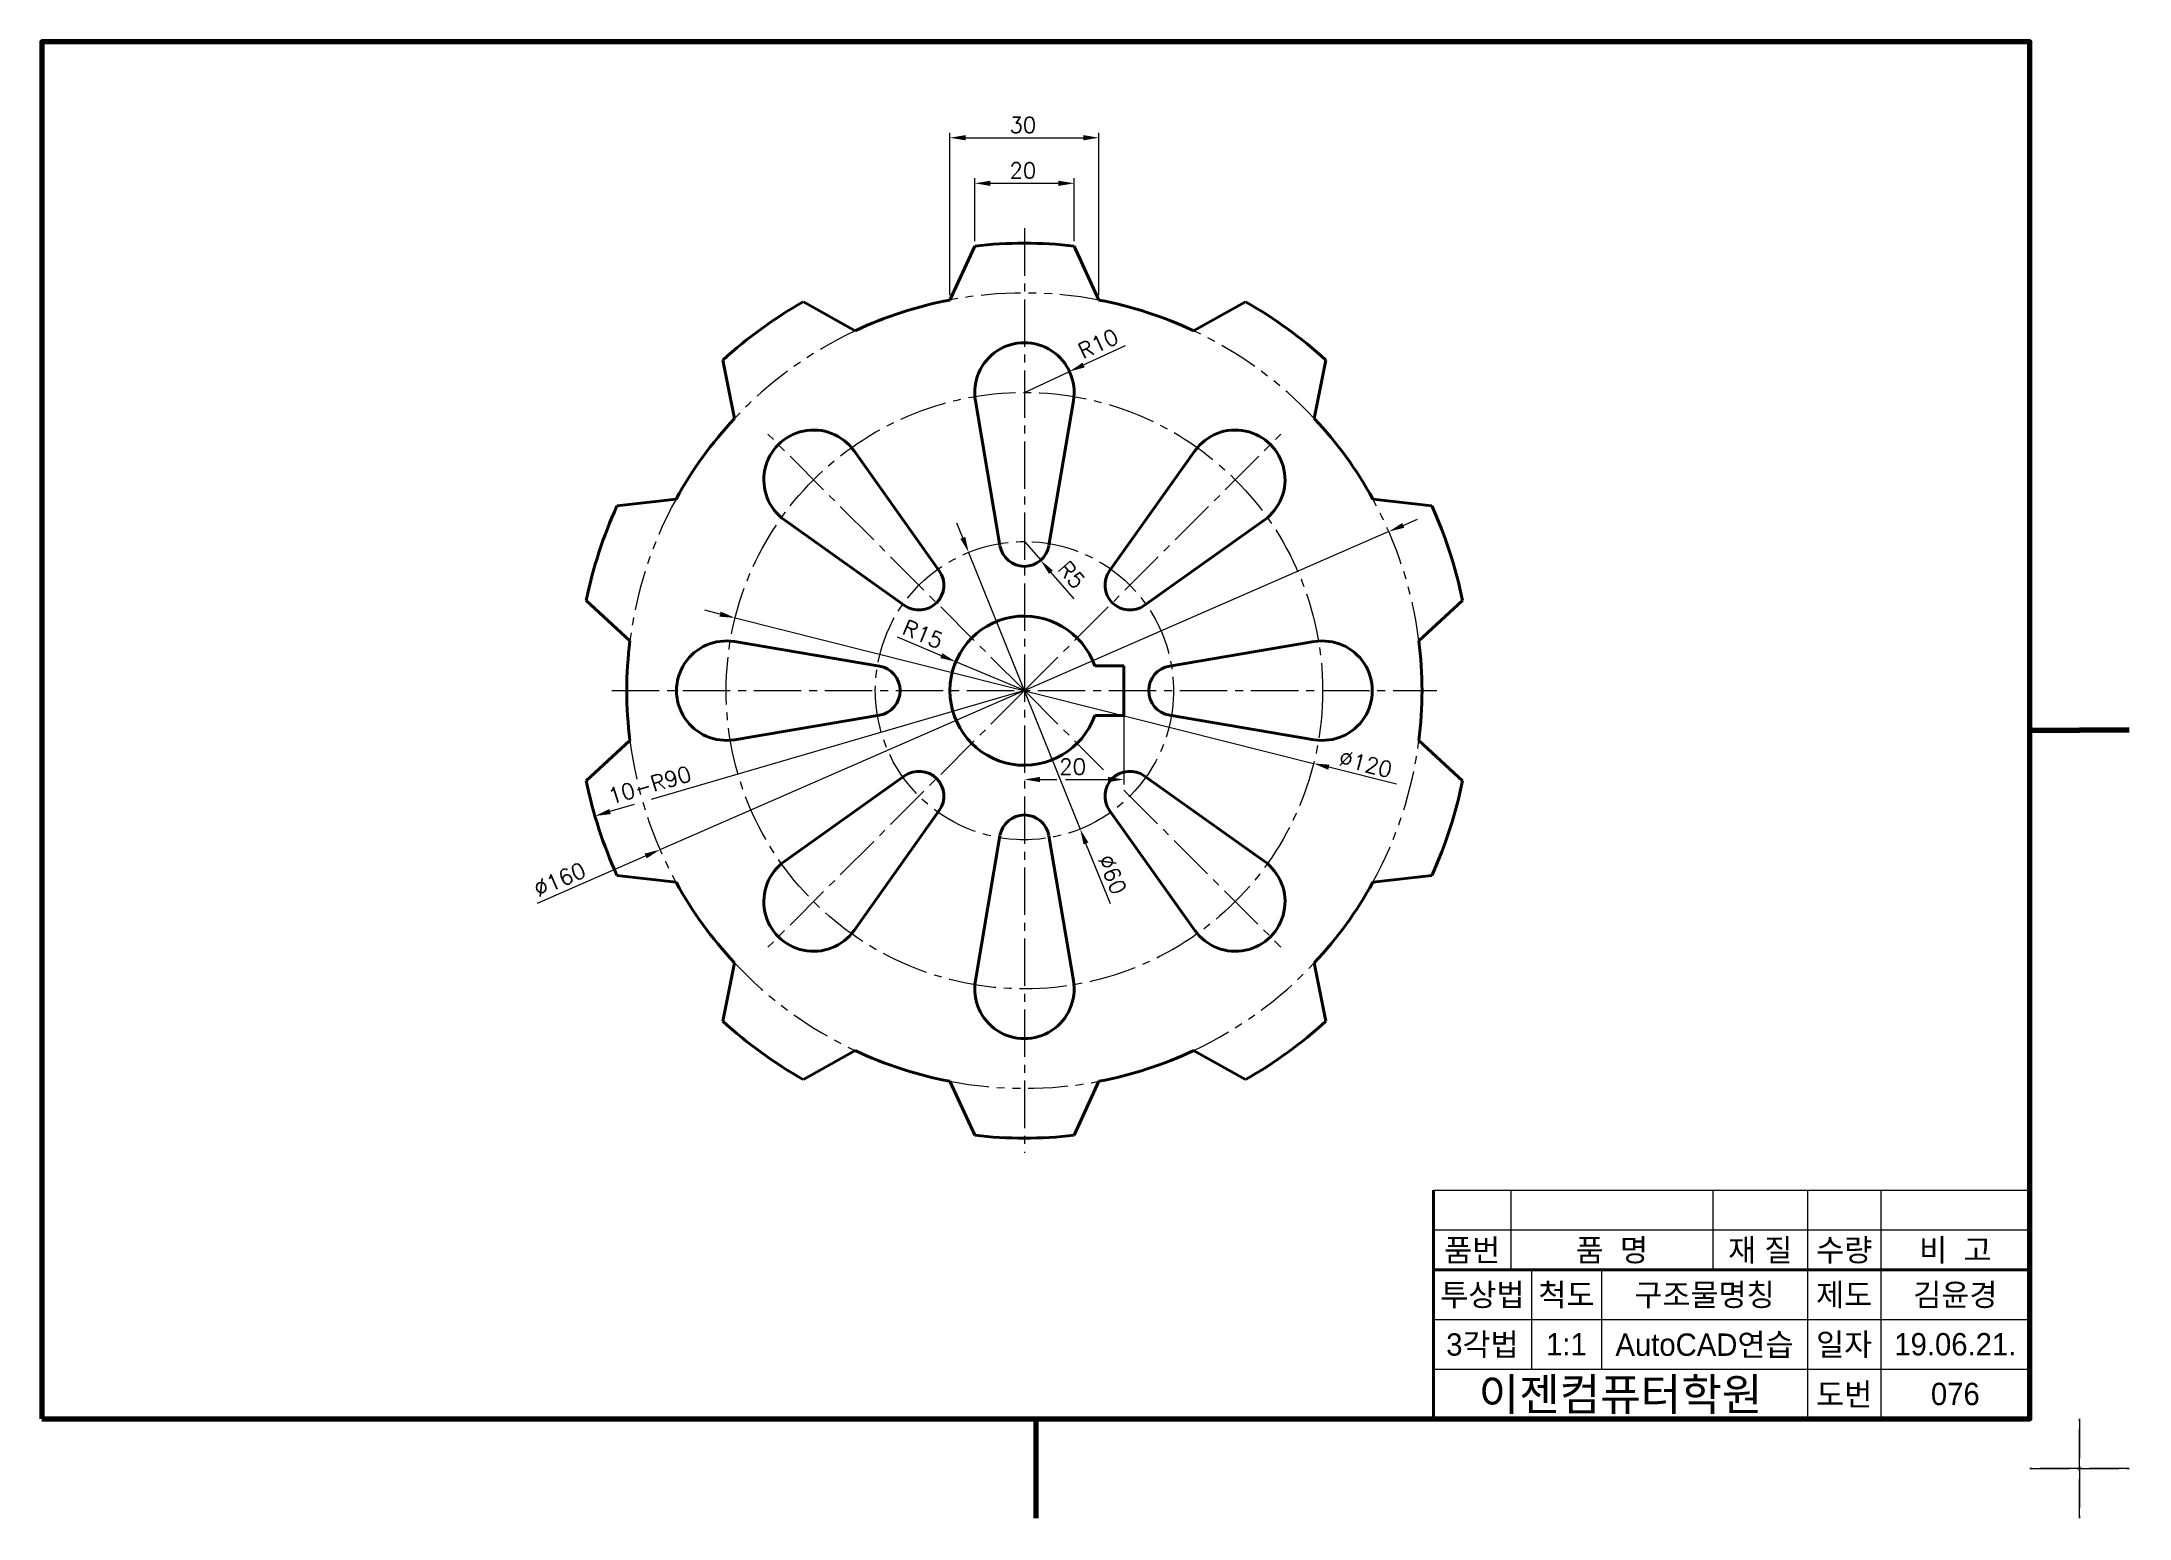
# Model space of a CAD drawing. Header units: millimetres. Extents: x 0 to 4210, y 0 to 2980.
# Drawn here: x 2110 to 2530, y 2069 to 2366 of the extents above; entities that cross this region are included whole.
import ezdxf
from ezdxf.enums import TextEntityAlignment as Align

# ---------------------------------------------------------------- set-up
doc = ezdxf.new("R2010")
doc.units = ezdxf.units.MM
doc.linetypes.add('CENTER2', pattern=[28.575, 19.05, -3.175, 3.175, -3.175])
doc.linetypes.add('PHANTOM2', pattern=[31.75, 15.875, -3.175, 3.175, -3.175, 3.175, -3.175])
for name, color, linetype, lineweight in [('가는선', 1, 'Continuous', 13), ('가상선', 1, 'PHANTOM2', 13), ('구분선', 1, 'PHANTOM2', 13), ('문자', 2, 'Continuous', 20), ('외곽선', 4, 'Continuous', 70), ('외형선', 3, 'Continuous', 40), ('중심선', 1, 'CENTER2', 13), ('치수선', 1, 'Continuous', 13)]:
    doc.layers.add(name, color=color, linetype=linetype, lineweight=lineweight)
doc.styles.get("Standard").update_dxf_attribs({"font": 'romans.shx'})
doc.styles.add('한글', font='')
doc.styles.get('한글').set_extended_font_data('Gulim')

msp = doc.modelspace()

# ---------------------------------------------------------------- texts
at = {"layer": '문자', "ltscale": 0.5}
for s, p in [('30', (2304.71, 2347.69)), ('20', (2304.71, 2338.53)), ('20', (2314.71, 2218.6))]:
    msp.add_text(s, height=3.15, dxfattribs=at).set_placement(p)
for s, rotation, p in [('R10', 24.818, (2319.48, 2302.1)), ('R5', 310.8758, (2314.2, 2259.85)), ('R15', 337.147, (2282.89, 2246.99)), ('∅120', 345.8893, (2370.74, 2220.54)), ('10-R90', 16.2644, (2224.52, 2212.58)), ('∅60', 291.9502, (2322.41, 2201.66)), ('∅160', 23.5689, (2209.88, 2193.88))]:
    msp.add_text(s, height=3.15, rotation=rotation, dxfattribs=at).set_placement(p)
at = {"layer": '문자', "ltscale": 0.5, "style": '한글'}
for s, height, p in [('품번', 4.5, (2397.79, 2123)), ('품  명', 4.5, (2425.9, 2123)), ('재 질', 4.5, (2455.75, 2123)), ('수량', 4.5, (2472.64, 2123)), ('비  고', 4.5, (2495.01, 2123)), ('투상법', 4.5, (2399.86, 2114)), ('척도', 4.5, (2416.76, 2114)), ('구조물명칭', 4.5, (2444.54, 2114)), ('제도', 4.5, (2472.64, 2114)), ('김윤경', 4.5, (2495.01, 2114)), ('3각법', 4.5, (2399.86, 2104)), ('1:1', 4.5, (2416.76, 2104)), ('AutoCAD연습', 4.5, (2444.54, 2104)), ('일자', 4.5, (2472.64, 2104)), ('19.06.21.', 4.5, (2495.01, 2104)), ('이젠컴퓨터학원', 6.5, (2427.64, 2094)), ('도번', 4.5, (2472.64, 2094)), ('076', 4.5, (2495.01, 2094))]:
    msp.add_text(s, height=height, dxfattribs=at).set_placement(p, align=Align.MIDDLE)

# ---------------------------------------------------------------- linework, layer by layer
at = {"layer": '가는선', "ltscale": 0.5}
for p, q in [((2390, 2135), (2510, 2135)), ((2405.58, 2135), (2405.58, 2119)), ((2446.22, 2135), (2446.22, 2119)), ((2465.27, 2135), (2465.27, 2089)), ((2480.01, 2135), (2480.01, 2089)), ((2390, 2127), (2510, 2127)), ((2409.73, 2119), (2409.73, 2099)), ((2423.8, 2119), (2423.8, 2099)), ((2390, 2109), (2510, 2109)), ((2390, 2099), (2510, 2099))]:
    msp.add_line(p, q, dxfattribs=at)
at = {"layer": '가상선', "ltscale": 0.5}
for start, end in [(79.1931, 100.8069), (115.1931, 136.8069), (43.1931, 64.8069), (151.1931, 172.8069), (7.1931, 28.8069), (187.1931, 208.8069), (331.1931, 352.8069), (223.1931, 244.8069), (295.1931, 316.8069), (259.1931, 280.8069)]:
    msp.add_arc((2307.71, 2235.47), 80, start, end, dxfattribs=at)
at = {"layer": '구분선', "ltscale": 0.5}
for points in [[(2510, 2079), (2520, 2079), (2520, 2089)], [(2510, 2079), (2520, 2079), (2520, 2089)], [(2520, 2089), (2520, 2079), (2530, 2079)], [(2520, 2089), (2520, 2079), (2530, 2079)], [(2520, 2089), (2520, 2079), (2530, 2079)], [(2520, 2089), (2520, 2079), (2530, 2079)], [(2520, 2069), (2520, 2079), (2510, 2079)], [(2530, 2079), (2520, 2079), (2520, 2069)], [(2530, 2079), (2520, 2079), (2520, 2069)]]:
    msp.add_lwpolyline(points, dxfattribs=at)
at = {"layer": '외곽선', "ltscale": 0.5}
for p, q in [((2510, 2227.5), (2520, 2227.5)), ((2530, 2227.5), (2520, 2227.5)), ((2530, 2227.5), (2520, 2227.5)), ((2510, 2089), (2510, 2135)), ((2310, 2089), (2310, 2079)), ((2310, 2089), (2310, 2079)), ((2310, 2079), (2310, 2069))]:
    msp.add_line(p, q, dxfattribs=at)
msp.add_lwpolyline([(2110, 2089), (2510, 2089), (2510, 2366), (2110, 2366)], close=True, dxfattribs=at)
at = {"layer": '외형선', "ltscale": 0.5}
for p, q in [((2297.71, 2324.91), (2292.71, 2314.05)), ((2317.71, 2324.91), (2322.71, 2314.05)), ((2263.23, 2313.71), (2273.66, 2307.86)), ((2352.19, 2313.71), (2341.76, 2307.86)), ((2247.05, 2301.95), (2249.38, 2290.23)), ((2368.37, 2301.95), (2366.03, 2290.23)), ((2297.85, 2293.8), (2302.78, 2264.64)), ((2317.57, 2293.8), (2312.64, 2264.64)), ((2273.43, 2283.69), (2290.57, 2259.58)), ((2341.98, 2283.69), (2324.85, 2259.58)), ((2225.73, 2272.62), (2237.61, 2274.02)), ((2389.68, 2272.62), (2377.81, 2274.02)), ((2259.49, 2269.74), (2283.6, 2252.61)), ((2355.93, 2269.74), (2331.82, 2252.61)), ((2219.55, 2253.6), (2228.34, 2245.49)), ((2395.86, 2253.6), (2387.08, 2245.49)), ((2249.38, 2245.33), (2278.54, 2240.4)), ((2366.04, 2245.33), (2336.88, 2240.4)), ((2327.71, 2240.47), (2321.85, 2240.47)), ((2327.71, 2235.47), (2327.71, 2240.47)), ((2327.71, 2235.47), (2327.71, 2230.47)), ((2249.38, 2225.61), (2278.54, 2230.54)), ((2327.71, 2230.47), (2321.85, 2230.47)), ((2366.04, 2225.61), (2336.88, 2230.54)), ((2219.55, 2217.34), (2228.34, 2225.45)), ((2395.86, 2217.34), (2387.08, 2225.45)), ((2259.49, 2201.19), (2283.6, 2218.33)), ((2355.93, 2201.19), (2331.82, 2218.33)), ((2273.43, 2187.25), (2290.57, 2211.36)), ((2341.98, 2187.25), (2324.85, 2211.36)), ((2297.85, 2177.14), (2302.78, 2206.3)), ((2317.57, 2177.14), (2312.64, 2206.3)), ((2225.73, 2198.32), (2237.61, 2196.92)), ((2389.68, 2198.32), (2377.81, 2196.92)), ((2247.05, 2168.99), (2249.38, 2180.71)), ((2368.37, 2168.99), (2366.03, 2180.71)), ((2263.23, 2157.23), (2273.66, 2163.08)), ((2352.19, 2157.23), (2341.76, 2163.08)), ((2297.71, 2146.03), (2292.71, 2156.89)), ((2317.71, 2146.03), (2322.71, 2156.89)), ((2390, 2135), (2390, 2127)), ((2390, 2127), (2390, 2119)), ((2390, 2119), (2510, 2119)), ((2390, 2119), (2390, 2099)), ((2390, 2099), (2390, 2089))]:
    msp.add_line(p, q, dxfattribs=at)
for centre, radius, start, end in [((2307.71, 2235.47), 90, 83.6206, 96.3794), ((2307.71, 2235.47), 90, 119.6206, 132.3794), ((2307.71, 2235.47), 80, 100.8069, 115.1931), ((2307.71, 2235.47), 80, 64.8069, 79.1931), ((2307.71, 2235.47), 90, 47.6206, 60.3794), ((2307.71, 2295.47), 10, 350.4059, 189.5941), ((2307.71, 2235.47), 80, 136.8069, 151.1931), ((2307.71, 2235.47), 80, 28.8069, 43.1931), ((2265.28, 2277.9), 10, 35.4059, 234.5941), ((2350.14, 2277.9), 10, 305.4059, 144.5941), ((2307.71, 2235.47), 90, 155.6206, 168.3794), ((2307.71, 2235.47), 90, 11.6206, 24.3794), ((2307.71, 2265.47), 5, 189.5941, 350.4059), ((2286.5, 2256.68), 5, 234.5941, 35.4059), ((2328.92, 2256.68), 5, 144.5941, 305.4059), ((2307.71, 2235.47), 15, 19.4712, 340.5288), ((2307.71, 2235.47), 80, 172.8069, 187.1931), ((2247.71, 2235.47), 10, 80.4059, 279.5941), ((2367.71, 2235.47), 10, 260.4059, 99.5941), ((2307.71, 2235.47), 80, 352.8069, 7.1931), ((2277.71, 2235.47), 5, 279.5941, 80.4059), ((2337.71, 2235.47), 5, 99.5941, 260.4059), ((2286.5, 2214.26), 5, 324.5941, 125.4059), ((2328.92, 2214.26), 5, 54.5941, 215.4059), ((2307.71, 2235.47), 90, 191.6206, 204.3794), ((2307.71, 2235.47), 90, 335.6206, 348.3794), ((2307.71, 2205.47), 5, 9.5941, 170.4059), ((2265.28, 2193.04), 10, 125.4059, 324.5941), ((2350.14, 2193.04), 10, 215.4059, 54.5941), ((2307.71, 2235.47), 80, 208.8069, 223.1931), ((2307.71, 2235.47), 80, 316.8069, 331.1931), ((2307.71, 2175.47), 10, 170.4059, 9.5941), ((2307.71, 2235.47), 90, 227.6206, 240.3794), ((2307.71, 2235.47), 90, 299.6206, 312.3794), ((2307.71, 2235.47), 80, 244.8069, 259.1931), ((2307.71, 2235.47), 80, 280.8069, 295.1931), ((2307.71, 2235.47), 90, 263.6206, 276.3794)]:
    msp.add_arc(centre, radius, start, end, dxfattribs=at)
at = {"layer": '중심선', "ltscale": 0.5}
for p, q in [((2307.71, 2328.47), (2307.71, 2142.47)), ((2307.71, 2235.47), (2256.09, 2287.09)), ((2307.71, 2235.47), (2359.33, 2287.09)), ((2224.71, 2235.47), (2390.71, 2235.47)), ((2307.71, 2235.47), (2256.09, 2183.85)), ((2307.71, 2235.47), (2323.61, 2219.57)), ((2327.74, 2215.44), (2359.33, 2183.85))]:
    msp.add_line(p, q, dxfattribs=at)
for radius in [60, 30]:
    msp.add_circle((2307.71, 2235.47), radius, dxfattribs=at)
at = {"layer": '치수선', "ltscale": 0.5}
for p, q in [((2292.71, 2315.05), (2292.71, 2347.69)), ((2295.86, 2346.69), (2319.56, 2346.69)), ((2322.71, 2315.05), (2322.71, 2347.69)), ((2297.71, 2325.91), (2297.71, 2338.53)), ((2300.86, 2337.53), (2314.56, 2337.53)), ((2317.71, 2325.91), (2317.71, 2338.53)), ((2327.95, 2304.83), (2319.64, 2300.99)), ((2307.71, 2295.47), (2316.79, 2299.67)), ((2295.32, 2266.22), (2294.14, 2269.14)), ((2383.92, 2268.72), (2386.81, 2269.98)), ((2381.04, 2267.46), (2234.38, 2203.48)), ((2307.71, 2265.47), (2310.98, 2261.69)), ((2296.49, 2263.29), (2318.92, 2207.64)), ((2317.71, 2253.91), (2313.04, 2259.31)), ((2246.46, 2250.86), (2243.41, 2251.63)), ((2249.52, 2250.1), (2365.9, 2220.84)), ((2282.08, 2246.27), (2290.98, 2242.52)), ((2307.71, 2235.47), (2293.89, 2241.29)), ((2307.71, 2235.47), (2232.6, 2213.56)), ((2327.71, 2230.47), (2327.71, 2216.6)), ((2382.56, 2216.65), (2368.95, 2220.07)), ((2310.86, 2217.6), (2314.24, 2217.6)), ((2315.95, 2217.6), (2324.56, 2217.6)), ((2229.2, 2212.56), (2224.33, 2211.14)), ((2209.77, 2192.74), (2231.5, 2202.22)), ((2325, 2192.57), (2320.1, 2204.72))]:
    msp.add_line(p, q, dxfattribs=at)
for points in [[(2295.86, 2347.22), (2295.86, 2346.17), (2292.71, 2346.69)], [(2319.56, 2347.22), (2319.56, 2346.17), (2322.71, 2346.69)], [(2300.86, 2338.05), (2300.86, 2337), (2297.71, 2337.53)], [(2314.56, 2338.05), (2314.56, 2337), (2317.71, 2337.53)], [(2319.42, 2301.46), (2319.86, 2300.51), (2316.79, 2299.67)], [(2383.71, 2269.2), (2384.13, 2268.24), (2381.04, 2267.46)], [(2295.8, 2266.41), (2294.83, 2266.02), (2296.49, 2263.29)], [(2313.44, 2259.65), (2312.65, 2258.96), (2310.98, 2261.69)], [(2246.59, 2251.37), (2246.34, 2250.36), (2249.52, 2250.1)], [(2291.19, 2243), (2290.78, 2242.03), (2293.89, 2241.29)], [(2310.86, 2218.12), (2310.86, 2217.07), (2307.71, 2217.6)], [(2324.56, 2218.12), (2324.56, 2217.07), (2327.71, 2217.6)], [(2369.08, 2220.58), (2368.83, 2219.56), (2365.9, 2220.84)], [(2224.19, 2211.65), (2224.48, 2210.64), (2221.31, 2210.26)], [(2320.59, 2204.92), (2319.61, 2204.53), (2318.92, 2207.64)], [(2231.29, 2202.7), (2231.71, 2201.74), (2234.38, 2203.48)]]:
    msp.add_solid(points, dxfattribs=at)

msp.set_redraw_order([(e.dxf.handle, doc.entitydb.next_handle()) for e in msp.query("TEXT MTEXT ATTDEF DIMENSION ARC_DIMENSION")])  # texts and dimensions are drawn at this point

doc.saveas('drawing.dxf')
